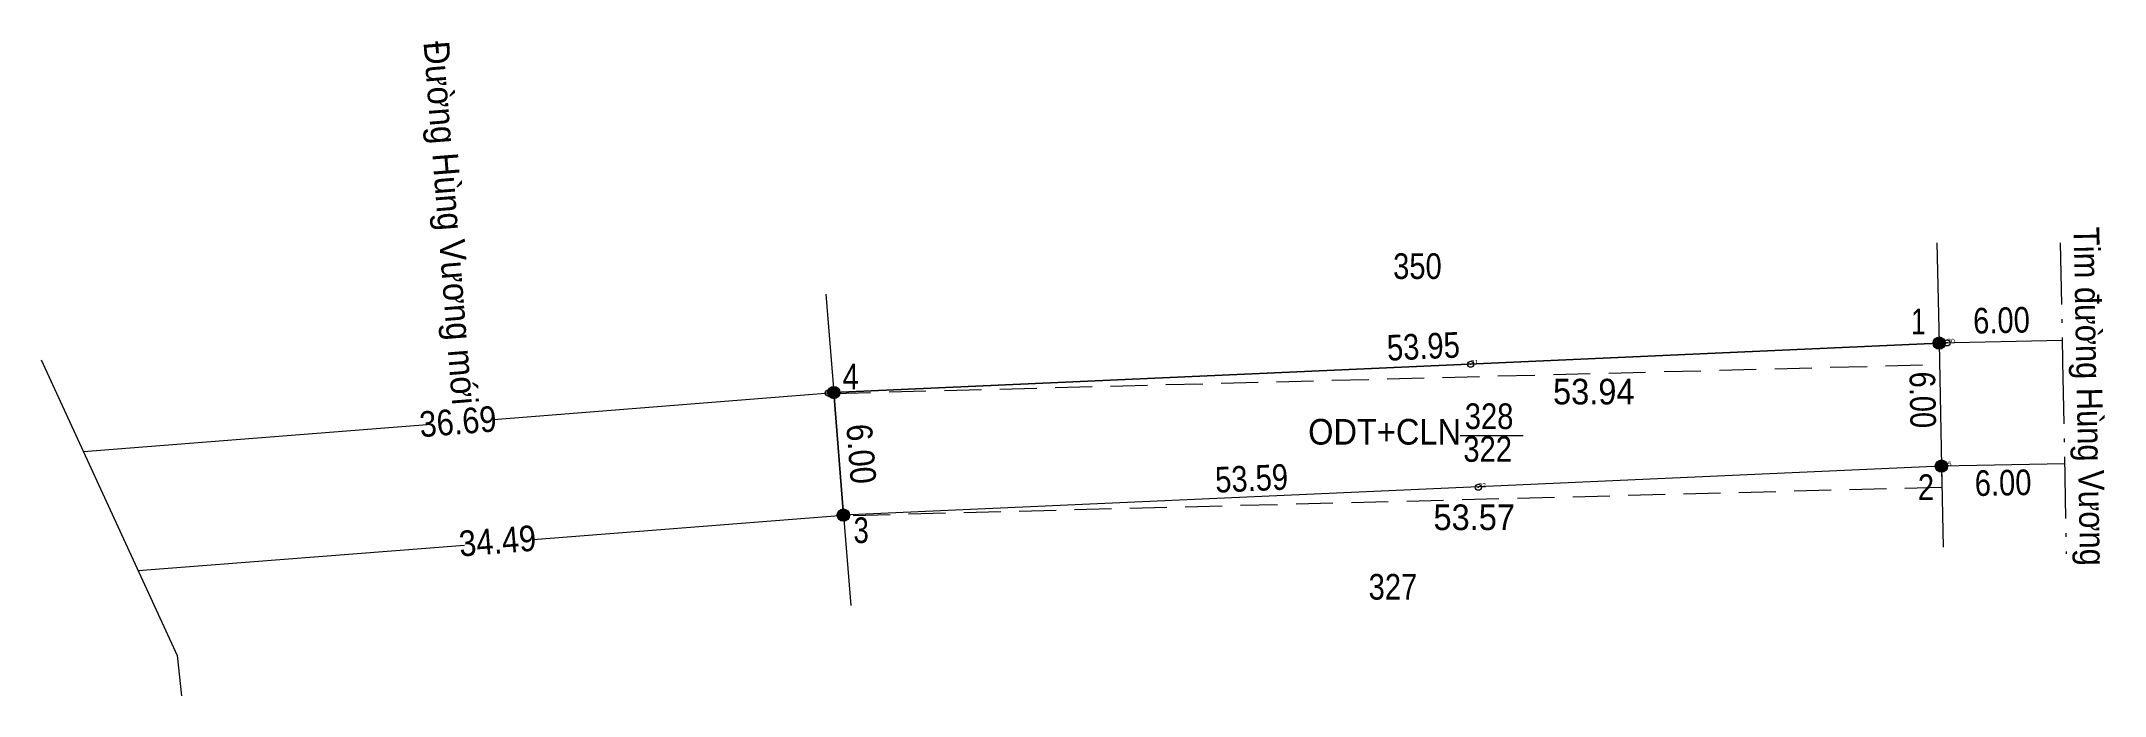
# Model space of a CAD drawing. Header units: metres. Extents: x 551116 to 551646, y 1839363 to 1839750.
# Drawn here: x 551455.3 to 551555.9, y 1839644.5 to 1839676.4 of the extents above; entities that cross this region are included whole.
import ezdxf
from ezdxf.enums import TextEntityAlignment as Align

# ---------------------------------------------------------------- set-up
doc = ezdxf.new("R2010")
doc.units = ezdxf.units.M
doc.header["$LTSCALE"] = 0.6
doc.header["$PDMODE"] = 32
doc.header["$PDSIZE"] = 0.3
doc.linetypes.add('DOT_DASHED', pattern=[7.7, 5, -1.2, 0.3, -1.2])
doc.linetypes.add('MEDIUM_DASHED', pattern=[4.5, 3, -1.5])
for name, color, linetype, lineweight in [('1', 7, 'Continuous', 13), ('10', 7, 'Continuous', 13), ('12', 7, 'Continuous', 13), ('15', 7, 'Continuous', 13), ('28', 7, 'Continuous', 13), ('63', 7, 'Continuous', 13)]:
    doc.layers.add(name, color=color, linetype=linetype, lineweight=lineweight)

msp = doc.modelspace()

# ---------------------------------------------------------------- texts
at = {"layer": '1'}
for s, width, p in [('328', 0.85, (551525.925, 1839657.52)), ('ODT+CLN', 0.95, (551520.83, 1839656.76)), ('322', 0.85, (551525.855, 1839655.92))]:
    msp.add_text(s, height=1.25, dxfattribs=dict(at, width=width)).set_placement(p, align=Align.CENTER)
at = {"layer": '10', "width": 0.9}
for s, rotation, p in [('36.69', 4.502, (551475.6959, 1839657.2653)), ('34.49', 4.497, (551477.626, 1839651.4452))]:
    msp.add_text(s, height=1.25, rotation=rotation, dxfattribs=at).set_placement(p, align=Align.CENTER)
at = {"layer": '12'}
for s, width, p in [('30', 1.3, (551548.25, 1839661.72)), ('31', 1.3, (551525.02, 1839660.68)), ('34', 1.25, (551493.7, 1839659.28)), ('35', 1.25, (551548.1, 1839655.72)), ('32', 1.25, (551525.4, 1839654.68)), ('33', 1.25, (551494.29, 1839653.35))]:
    msp.add_text(s, height=0.2, dxfattribs=dict(at, width=width)).set_placement(p)
at = {"layer": '15', "width": 0.95}
for s, p in [('53.94', (551531.03, 1839658.72)), ('53.57', (551525.2, 1839652.59))]:
    msp.add_text(s, height=1.25, dxfattribs=at).set_placement(p, align=Align.CENTER)
at = {"layer": '63'}
for s, rotation, width, p in [('Đường Hùng Vương mới', 274.526, 0.95, (551474.6664, 1839667.5243)), ('Tim đường Hùng Vương', 271.103, 0.9, (551554.5845, 1839659.102)), ('6.00', 1.241, 0.85, (551550.9215, 1839662.2008)), ('53.95', 2.56, 0.85, (551522.7471, 1839660.9312)), ('6.00', 271.05, 0.85, (551546.446, 1839658.9315)), ('6.00', 274.494, 0.9, (551494.694, 1839656.259)), ('53.59', 2.556, 0.85, (551514.3721, 1839654.4918)), ('6.00', 1.049, 0.85, (551550.9986, 1839654.276))]:
    msp.add_text(s, height=1.25, rotation=rotation, dxfattribs=dict(at, width=width)).set_placement(p, align=Align.CENTER)
at = {"layer": '63', "width": 0.85}
for s, p in [('350', (551522.43, 1839664.84)), ('327', (551521.235, 1839649.2))]:
    msp.add_text(s, height=1.25, dxfattribs=at).set_placement(p, align=Align.CENTER)
at = {"layer": '63'}
for s, width, p in [(' 1', 0.75, (551547.2, 1839662.14)), (' 4', 0.85, (551495.19, 1839659.45)), (' 2', 0.85, (551547.62, 1839654.06)), (' 3', 0.8, (551495.68, 1839651.96))]:
    msp.add_text(s, height=1.25, dxfattribs=dict(at, width=width)).set_placement(p, align=Align.RIGHT)

# ---------------------------------------------------------------- hatches: boundary and pattern name
at = {"layer": '63'}
for points in [[(551548.17, 1839661.71, 1), (551547.57, 1839661.71, 1)], [(551494.27, 1839659.3, 1), (551493.67, 1839659.3, 1)], [(551548.28, 1839655.71, 1), (551547.68, 1839655.71, 1)], [(551494.74, 1839653.32, 1), (551494.14, 1839653.32, 1)]]:
    msp.add_hatch(color=256, dxfattribs=at).paths.add_polyline_path(points)

# ---------------------------------------------------------------- linework, layer by layer
at = {"layer": '1'}
msp.add_lwpolyline([(551547.87, 1839661.71), (551547.98, 1839655.71), (551494.44, 1839653.32), (551493.97, 1839659.3)], close=True, dxfattribs=at)
at = {"layer": '10'}
for p, q in [((551547.76, 1839666.6), (551547.87, 1839661.71)), ((551493.59, 1839664.1), (551493.97, 1839659.3)), ((551477.38, 1839657.99), (551493.97, 1839659.3)), ((551493.97, 1839659.3), (551494.44, 1839653.32)), ((551457.39, 1839656.42), (551474.14, 1839657.74)), ((551547.98, 1839655.71), (551548.06, 1839651.75)), ((551479.31, 1839652.13), (551494.44, 1839653.32)), ((551494.44, 1839653.32), (551494.8, 1839648.91)), ((551460.06, 1839650.62), (551475.97, 1839651.86))]:
    msp.add_line(p, q, dxfattribs=at)
at = {"layer": '10', "linetype": 'DOT_DASHED'}
for p, q in [((551553.77, 1839666.6), (551553.89, 1839660.8)), ((551553.89, 1839660.78), (551554.07, 1839651.43))]:
    msp.add_line(p, q, dxfattribs=at)
at = {"layer": '10'}
msp.add_lwpolyline([(551455.33, 1839660.9), (551461.96, 1839646.48), (551462.17, 1839644.51)], dxfattribs=at)
at = {"layer": '12'}
msp.add_line((551547.98, 1839655.71), (551548, 1839654.67), dxfattribs=at)
for p in [(551548.25, 1839661.72), (551525.02, 1839660.68), (551493.7, 1839659.28), (551548.1, 1839655.72), (551525.4, 1839654.68), (551494.29, 1839653.35)]:
    msp.add_point(p, dxfattribs=at)
at = {"layer": '15', "linetype": 'MEDIUM_DASHED'}
for p, q in [((551493.97, 1839659.26), (551547.89, 1839660.67)), ((551548, 1839654.67), (551494.45, 1839653.28))]:
    msp.add_line(p, q, dxfattribs=at)
at = {"layer": '28'}
for p, q in [((551547.87, 1839661.71), (551493.97, 1839659.3)), ((551547.87, 1839661.71), (551547.98, 1839655.71)), ((551547.98, 1839655.71), (551494.44, 1839653.32))]:
    msp.add_line(p, q, dxfattribs=at)
at = {"layer": '63'}
for p, q in [((551553.87, 1839661.84), (551547.87, 1839661.71)), ((551524.52, 1839657.2), (551527.58, 1839657.2)), ((551553.99, 1839655.82), (551547.98, 1839655.71))]:
    msp.add_line(p, q, dxfattribs=at)
for centre in [(551547.87, 1839661.71), (551493.97, 1839659.3), (551547.98, 1839655.71), (551494.44, 1839653.32)]:
    msp.add_circle(centre, 0.3, dxfattribs=at)

msp.set_redraw_order([(e.dxf.handle, doc.entitydb.next_handle()) for e in msp.query("TEXT MTEXT ATTDEF DIMENSION ARC_DIMENSION")])  # texts and dimensions are drawn at this point

doc.saveas('drawing.dxf')
